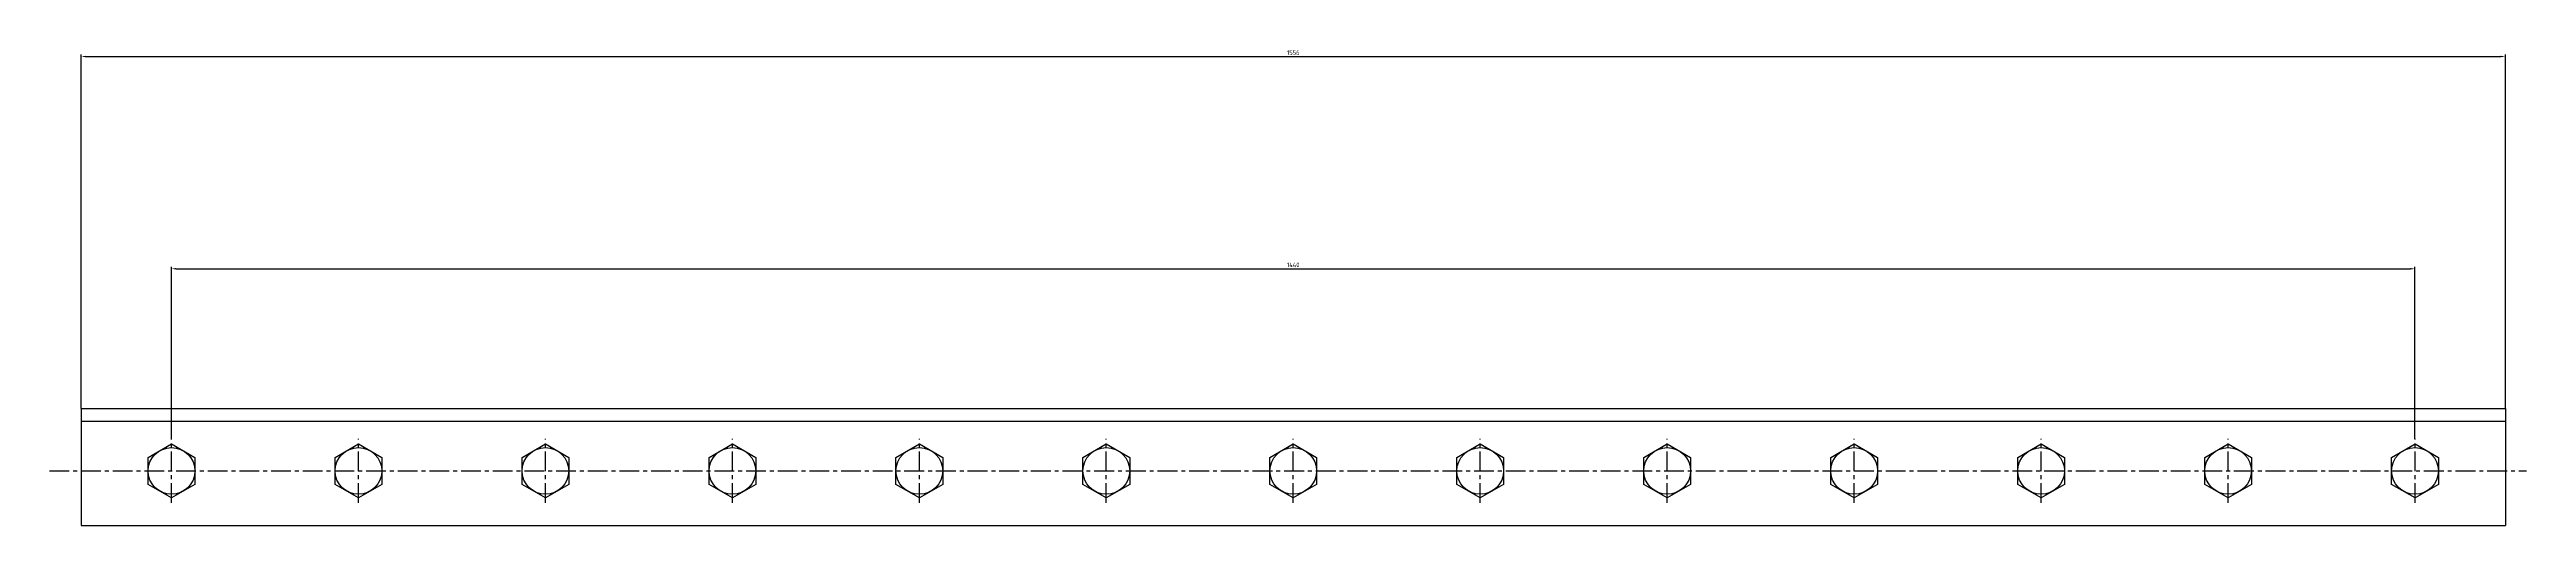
# Model space of a CAD drawing. Header units: millimetres. Extents: x 2992 to 6597, y 1250 to 2866.
# Drawn here: x 5007 to 6597, y 2561 to 2866 of the extents above; entities that cross this region are included whole.
import ezdxf

# ---------------------------------------------------------------- set-up
doc = ezdxf.new("R2010")
doc.units = ezdxf.units.MM
doc.header["$LTSCALE"] = 0.4
doc.linetypes.add('CENTER', pattern=[50.8, 31.75, -6.35, 6.35, -6.35])
for name, color, linetype in [('Cen', 5, 'CENTER'), ('Cont', 6, 'Continuous'), ('Dim', 7, 'Continuous')]:
    doc.layers.add(name, color=color, linetype=linetype)
doc.styles.add('Style1', font='romans.shx', dxfattribs={"width": 0.8})
doc.dimstyles.new('Dia_1$0', dxfattribs={"dimtxt": 3, "dimasz": 3, "dimexe": 1.25, "dimexo": 0, "dimgap": 1, "dimtad": 1, "dimtoh": 1, "dimtxsty": 'Style1', "dimcen": 2.5, "dimclrt": 3, "dimadec": 0, "dimazin": 0, "dimtfac": 1, "dimtmove": 0, "dimatfit": 3, "dimfxl": 1, "dimarcsym": 0})

# ---------------------------------------------------------------- blocks, each defined once
blk = doc.blocks.new('*D73')
at = {"layer": 'Defpoints', "color": 0, "transparency": 16777216}
for p in [(6525.4, 2725.5), (5085.4, 2616.3), (6525.4, 2616.3)]:
    blk.add_point(p, dxfattribs=at)
at = {"layer": 'Dim', "color": 0, "linetype": 'ByBlock', "lineweight": -2, "transparency": 16777216}
for p, q in [((5085.4, 2616.3), (5085.4, 2726.8)), ((5088.4, 2725.5), (6522.4, 2725.5)), ((6525.4, 2616.3), (6525.4, 2726.8))]:
    blk.add_line(p, q, dxfattribs=at)
at = {"layer": 'Dim', "color": 0, "transparency": 16777216}
for points in [[(5088.4, 2726), (5088.4, 2725), (5085.4, 2725.5)], [(6522.4, 2726), (6522.4, 2725), (6525.4, 2725.5)]]:
    blk.add_solid(points, dxfattribs=at)
at = {"layer": 'Dim', "color": 3, "transparency": 16777216, "insert": (5805.4, 2728), "char_height": 3, "attachment_point": 5, "style": 'Style1'}
blk.add_mtext('1440', dxfattribs=at)
blk = doc.blocks.new('*D74')
at = {"layer": 'Defpoints', "color": 0, "transparency": 16777216}
for p in [(6583.4, 2861.7), (5027.4, 2635.8), (6583.4, 2635.8)]:
    blk.add_point(p, dxfattribs=at)
at = {"layer": 'Dim', "color": 0, "linetype": 'ByBlock', "lineweight": -2, "transparency": 16777216}
for p, q in [((5027.4, 2635.8), (5027.4, 2863)), ((5030.4, 2861.7), (6580.4, 2861.7)), ((6583.4, 2635.8), (6583.4, 2863))]:
    blk.add_line(p, q, dxfattribs=at)
at = {"layer": 'Dim', "color": 0, "transparency": 16777216}
for points in [[(5030.4, 2862.2), (5030.4, 2861.2), (5027.4, 2861.7)], [(6580.4, 2862.2), (6580.4, 2861.2), (6583.4, 2861.7)]]:
    blk.add_solid(points, dxfattribs=at)
at = {"layer": 'Dim', "color": 3, "transparency": 16777216, "insert": (5805.4, 2864.2), "char_height": 3, "attachment_point": 5, "style": 'Style1'}
blk.add_mtext('1556', dxfattribs=at)

msp = doc.modelspace()

# ---------------------------------------------------------------- linework, layer by layer
at = {"layer": 'Cen'}
for p, q in [((5085.438177, 2575.270515), (5085.438177, 2616.270515)), ((5205.438177, 2575.270515), (5205.438177, 2616.270515)), ((5325.438177, 2575.270515), (5325.438177, 2616.270515)), ((5445.438177, 2575.270515), (5445.438177, 2616.270515)), ((5565.438177, 2575.270515), (5565.438177, 2616.270515)), ((5685.438177, 2575.270515), (5685.438177, 2616.270515)), ((5805.438177, 2575.270515), (5805.438177, 2616.270515)), ((5925.438177, 2575.270515), (5925.438177, 2616.270515)), ((6045.438177, 2575.270515), (6045.438177, 2616.270515)), ((6165.438177, 2575.270515), (6165.438177, 2616.270515)), ((6285.438177, 2575.270515), (6285.438177, 2616.270515)), ((6405.438177, 2575.270515), (6405.438177, 2616.270515)), ((6525.438177, 2575.270515), (6525.438177, 2616.270515)), ((5007.160925, 2595.770515), (6596.956844, 2595.770515))]:
    msp.add_line(p, q, dxfattribs=at)
at = {"layer": 'Cont'}
for p, q in [((5027.438177, 2635.770515), (6583.438177, 2635.770514)), ((5027.438177, 2635.770515), (5027.438177, 2560.770515)), ((5027.438177, 2627.770515), (6583.438177, 2627.770514)), ((6583.438177, 2635.770515), (6583.438177, 2560.770515)), ((5070.438177, 2604.430769), (5085.438177, 2613.091023)), ((5085.438177, 2613.091023), (5100.438177, 2604.430769)), ((5190.438177, 2604.430769), (5205.438177, 2613.091023)), ((5205.438177, 2613.091023), (5220.438177, 2604.430769)), ((5310.438177, 2604.430769), (5325.438177, 2613.091023)), ((5325.438177, 2613.091023), (5340.438177, 2604.430769)), ((5430.438177, 2604.430769), (5445.438177, 2613.091023)), ((5445.438177, 2613.091023), (5460.438177, 2604.430769)), ((5550.438177, 2604.430769), (5565.438177, 2613.091023)), ((5565.438177, 2613.091023), (5580.438177, 2604.430769)), ((5670.438177, 2604.430769), (5685.438177, 2613.091023)), ((5685.438177, 2613.091023), (5700.438177, 2604.430769)), ((5790.438177, 2604.430769), (5805.438177, 2613.091023)), ((5805.438177, 2613.091023), (5820.438177, 2604.430769)), ((5910.438177, 2604.430769), (5925.438177, 2613.091023)), ((5925.438177, 2613.091023), (5940.438177, 2604.430769)), ((6030.438177, 2604.430769), (6045.438177, 2613.091023)), ((6045.438177, 2613.091023), (6060.438177, 2604.430769)), ((6150.438177, 2604.430769), (6165.438177, 2613.091023)), ((6165.438177, 2613.091023), (6180.438177, 2604.430769)), ((6270.438177, 2604.430769), (6285.438177, 2613.091023)), ((6285.438177, 2613.091023), (6300.438177, 2604.430769)), ((6390.438177, 2604.430769), (6405.438177, 2613.091023)), ((6405.438177, 2613.091023), (6420.438177, 2604.430769)), ((6510.438177, 2604.430769), (6525.438177, 2613.091023)), ((6525.438177, 2613.091023), (6540.438177, 2604.430769)), ((5070.438177, 2587.110261), (5070.438177, 2604.430769)), ((5100.438177, 2604.430769), (5100.438177, 2587.110261)), ((5190.438177, 2587.110261), (5190.438177, 2604.430769)), ((5220.438177, 2604.430769), (5220.438177, 2587.110261)), ((5310.438177, 2587.110261), (5310.438177, 2604.430769)), ((5340.438177, 2604.430769), (5340.438177, 2587.110261)), ((5430.438177, 2587.110261), (5430.438177, 2604.430769)), ((5460.438177, 2604.430769), (5460.438177, 2587.110261)), ((5550.438177, 2587.110261), (5550.438177, 2604.430769)), ((5580.438177, 2604.430769), (5580.438177, 2587.110261)), ((5670.438177, 2587.110261), (5670.438177, 2604.430769)), ((5700.438177, 2604.430769), (5700.438177, 2587.110261)), ((5790.438177, 2587.110261), (5790.438177, 2604.430769)), ((5820.438177, 2604.430769), (5820.438177, 2587.110261)), ((5910.438177, 2587.110261), (5910.438177, 2604.430769)), ((5940.438177, 2604.430769), (5940.438177, 2587.110261)), ((6030.438177, 2587.110261), (6030.438177, 2604.430769)), ((6060.438177, 2604.430769), (6060.438177, 2587.110261)), ((6150.438177, 2587.110261), (6150.438177, 2604.430769)), ((6180.438177, 2604.430769), (6180.438177, 2587.110261)), ((6270.438177, 2587.110261), (6270.438177, 2604.430769)), ((6300.438177, 2604.430769), (6300.438177, 2587.110261)), ((6390.438177, 2587.110261), (6390.438177, 2604.430769)), ((6420.438177, 2604.430769), (6420.438177, 2587.110261)), ((6510.438177, 2587.110261), (6510.438177, 2604.430769)), ((6540.438177, 2604.430769), (6540.438177, 2587.110261)), ((5085.438177, 2578.450007), (5070.438177, 2587.110261)), ((5100.438177, 2587.110261), (5085.438177, 2578.450007)), ((5205.438177, 2578.450007), (5190.438177, 2587.110261)), ((5220.438177, 2587.110261), (5205.438177, 2578.450007)), ((5325.438177, 2578.450007), (5310.438177, 2587.110261)), ((5340.438177, 2587.110261), (5325.438177, 2578.450007)), ((5445.438177, 2578.450007), (5430.438177, 2587.110261)), ((5460.438177, 2587.110261), (5445.438177, 2578.450007)), ((5565.438177, 2578.450007), (5550.438177, 2587.110261)), ((5580.438177, 2587.110261), (5565.438177, 2578.450007)), ((5685.438177, 2578.450007), (5670.438177, 2587.110261)), ((5700.438177, 2587.110261), (5685.438177, 2578.450007)), ((5805.438177, 2578.450007), (5790.438177, 2587.110261)), ((5820.438177, 2587.110261), (5805.438177, 2578.450007)), ((5925.438177, 2578.450007), (5910.438177, 2587.110261)), ((5940.438177, 2587.110261), (5925.438177, 2578.450007)), ((6045.438177, 2578.450007), (6030.438177, 2587.110261)), ((6060.438177, 2587.110261), (6045.438177, 2578.450007)), ((6165.438177, 2578.450007), (6150.438177, 2587.110261)), ((6180.438177, 2587.110261), (6165.438177, 2578.450007)), ((6285.438177, 2578.450007), (6270.438177, 2587.110261)), ((6300.438177, 2587.110261), (6285.438177, 2578.450007)), ((6405.438177, 2578.450007), (6390.438177, 2587.110261)), ((6420.438177, 2587.110261), (6405.438177, 2578.450007)), ((6525.438177, 2578.450007), (6510.438177, 2587.110261)), ((6540.438177, 2587.110261), (6525.438177, 2578.450007)), ((5027.438177, 2560.770514), (6583.438177, 2560.770514))]:
    msp.add_line(p, q, dxfattribs=at)
for centre in [(5085.438177, 2595.770515), (5205.438177, 2595.770515), (5325.438177, 2595.770515), (5445.438177, 2595.770515), (5565.438177, 2595.770515), (5685.438177, 2595.770515), (5805.438177, 2595.770515), (5925.438177, 2595.770515), (6045.438177, 2595.770515), (6165.438177, 2595.770515), (6285.438177, 2595.770515), (6405.438177, 2595.770515), (6525.438177, 2595.770515)]:
    msp.add_circle(centre, 15, dxfattribs=at)

# ---------------------------------------------------------------- dimensions: what is measured, and where the dimension line sits
at = {"layer": 'Dim'}
for base, p1, p2, picture, middle in [((6583.438177, 2861.709879), (5027.438177, 2635.770515), (6583.438177, 2635.770515), '*D74', (5805.438177, 2864.209879)), ((6525.438177, 2725.520555), (5085.438177, 2616.270515), (6525.438177, 2616.270515), '*D73', (5805.438177, 2728.020555))]:
    dim = msp.add_linear_dim(base=base, p1=p1, p2=p2, dimstyle='Dia_1$0', override={"dimpost": '', "dimarcsym": 1}, dxfattribs=at)
    dim.commit()
    dim.dimension.update_dxf_attribs({"geometry": picture, "text_midpoint": middle})

doc.saveas('drawing.dxf')
